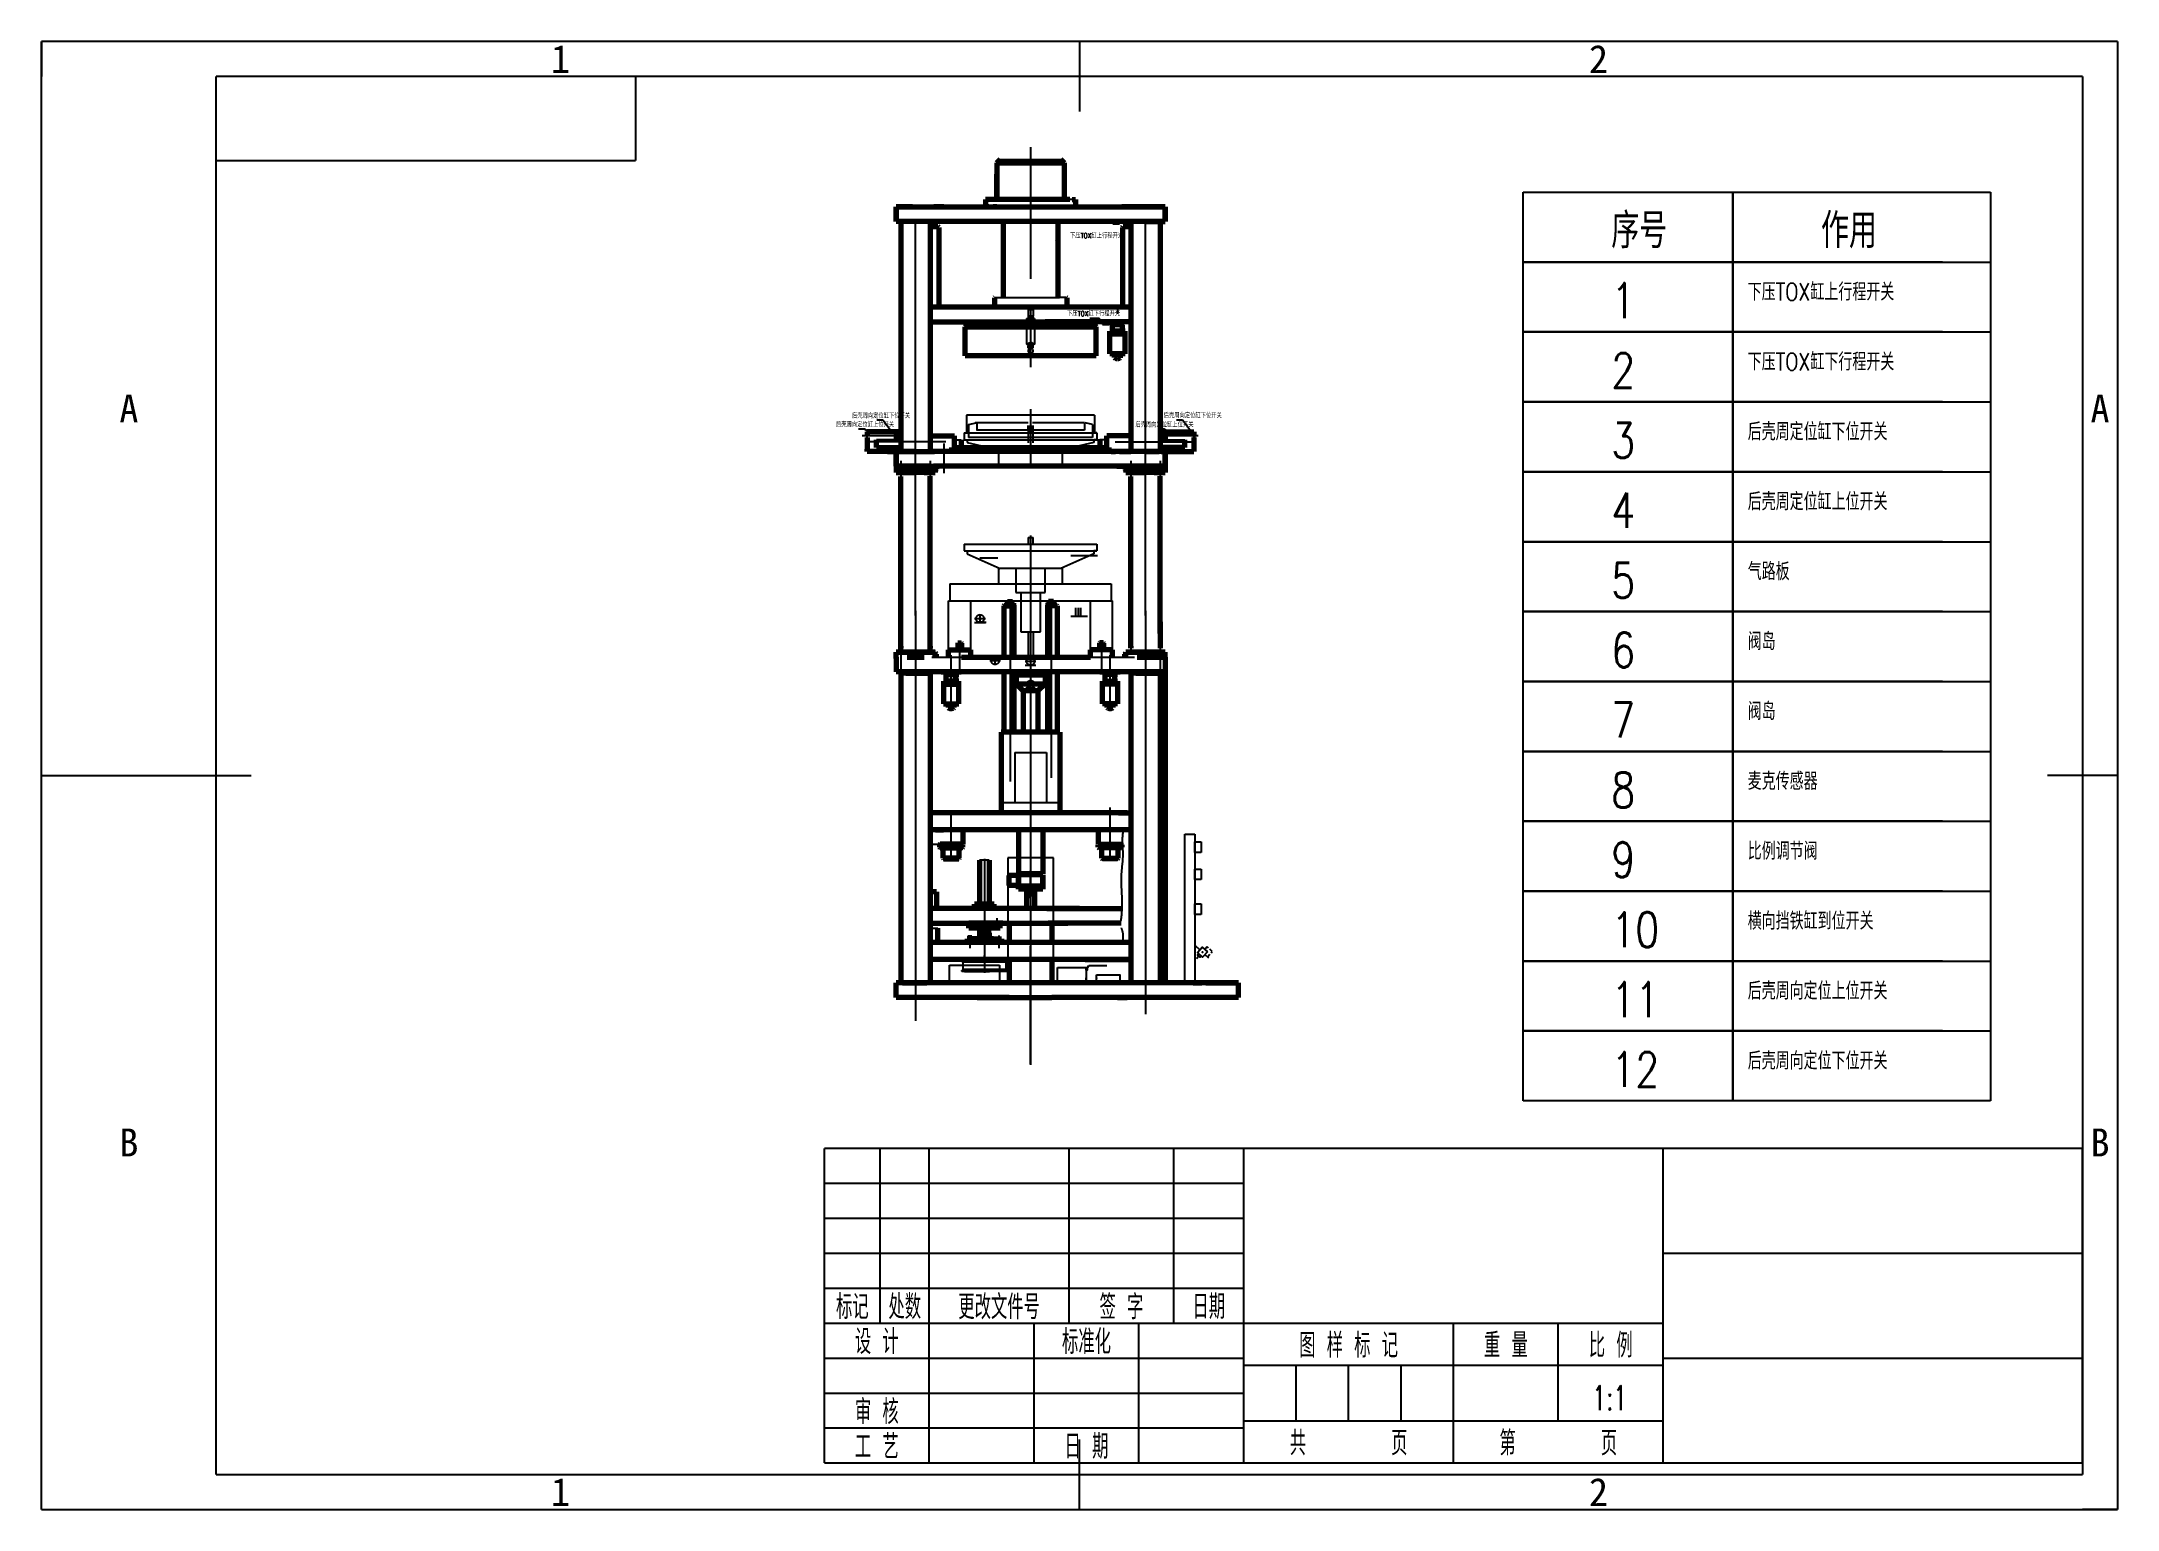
# Model space of a CAD drawing. Header units: millimetres. Extents: x -25 to 272, y -5 to 205.
import ezdxf
from ezdxf.enums import TextEntityAlignment as Align

# ---------------------------------------------------------------- set-up
doc = ezdxf.new("R2010")
doc.units = ezdxf.units.MM
doc.header["$LTSCALE"] = 10
for name, pattern in [('DASHED', [0.75, 0.5, -0.25]), ('EB_DASHDOT', [39, 30, -3, 3, -3]), ('EB_DASHDOTDOT', [45, 30, -3, 3, -3, 3, -3])]:
    doc.linetypes.add(name, pattern=pattern)
for name, color, linetype in [('1轮廓实线层', 7, 'Continuous'), ('2细线层', 4, 'Continuous'), ('6文字层', 3, 'Continuous'), ('BLKPT', 1, 'Continuous'), ('D', 7, 'Continuous'), ('D0', 3, 'Continuous'), ('H0', 3, 'DASHED'), ('图框层', 7, 'Continuous')]:
    doc.layers.add(name, color=color, linetype=linetype)
doc.layers.add('CAXA0', color=7, linetype='Continuous', lineweight=70)
doc.layers.add('CAXA1', color=7, linetype='EB_DASHDOT', lineweight=25)
doc.styles.add('PC_TEXTSTYLE', font='romans.shx', dxfattribs={"width": 0.8, "bigfont": 'hzfs.shx'})

msp = doc.modelspace()

# ---------------------------------------------------------------- texts
at = {"layer": '1轮廓实线层', "char_height": 0.7, "attachment_point": 1, "style": 'PC_TEXTSTYLE'}
for s, insert in [('下压TOX缸上行程开光', (122.14, 177.57)), ('下压TOX缸下行程开光', (121.72, 166.43)), ('后壳周向定位缸下位开关', (90.95, 151.81)), ('后壳周向定位缸下位开关', (135.54, 151.85)), ('后壳周向定位缸上位开关', (88.66, 150.55)), ('后壳周向定位缸上位开关', (131.5, 150.53))]:
    msp.add_mtext(s, dxfattribs=dict(at, insert=insert))
at = {"layer": '6文字层'}
for s, p in [('1', (49.25, 202.5)), ('2', (197.75, 202.5)), ('A', (-12.5, 152.5)), ('A', (269.5, 152.5)), ('B', (-12.5, 47.5)), ('B', (269.5, 47.5)), ('1', (49.25, -2.5)), ('2', (197.75, -2.5))]:
    msp.add_text(s, height=4, dxfattribs=at).set_placement(p, align=Align.MIDDLE)
at = {"layer": '6文字层', "attachment_point": 1, "style": 'PC_TEXTSTYLE'}
for s, insert, char_height in [('序号', (199.58, 180.44), 5), ('作用', (229.58, 180.44), 5), ('1', (199.58, 170.44), 5), ('下压TOX缸上行程开关', (219.1, 170.44), 2.5), ('2', (199.58, 160.44), 5), ('下压TOX缸下行程开关', (219.1, 160.44), 2.5), ('3', (199.58, 150.44), 5), ('后壳周定位缸下位开关', (219.1, 150.44), 2.5), ('4', (199.58, 140.44), 5), ('后壳周定位缸上位开关', (219.1, 140.44), 2.5), ('气路板', (219.1, 130.44), 2.5), ('5', (199.58, 130.44), 5), ('6', (199.58, 120.44), 5), ('阀岛', (219.1, 120.44), 2.5), ('7', (199.58, 110.44), 5), ('阀岛', (219.1, 110.44), 2.5), ('8', (199.58, 100.44), 5), ('麦克传感器', (219.1, 100.44), 2.5), ('9', (199.58, 90.44), 5), ('比例调节阀', (219.1, 90.44), 2.5), ('10', (199.58, 80.44), 5), ('横向挡铁缸到位开关', (219.1, 80.44), 2.5), ('11', (199.58, 70.44), 5), ('后壳周向定位上位开关', (219.1, 70.44), 2.5), ('12', (199.58, 60.44), 5), ('后壳周向定位下位开关', (219.1, 60.44), 2.5)]:
    msp.add_mtext(s, dxfattribs=dict(at, insert=insert, char_height=char_height))

# ---------------------------------------------------------------- blocks, each defined once
blk = doc.blocks.new('PC_TITLE_BLOCK')
at = {"layer": '1轮廓实线层'}
for p, q in [((0, 45), (-180, 45)), ((-180, 0), (-180, 45)), ((-172, 20), (-172, 45)), ((-165, 20), (-165, 45)), ((-145, 20), (-145, 45)), ((-130, 20), (-130, 45)), ((-120, 0), (-120, 45)), ((-60, 30), (0, 30)), ((-180, 20), (-60, 20)), ((-165, 0), (-165, 20)), ((-150, 0), (-150, 20)), ((-135, 0), (-135, 20)), ((-60, 15), (0, 15)), ((-180, 0), (0, 0))]:
    blk.add_line(p, q, dxfattribs=at)
at = {"layer": '1轮廓实线层', "color": 7}
for p, q in [((-60, 0), (-60, 45)), ((-180, 25), (-120, 25))]:
    blk.add_line(p, q, dxfattribs=at)
at = {"layer": '2细线层'}
for p, q in [((-180, 40), (-120, 40)), ((-180, 35), (-120, 35)), ((-180, 30), (-120, 30)), ((-90, 0), (-90, 20)), ((-75, 6), (-75, 20)), ((-180, 15), (-120, 15)), ((-120, 14), (-60, 14)), ((-112.5, 6), (-112.5, 14)), ((-105, 6), (-105, 14)), ((-97.5, 6), (-97.5, 14)), ((-180, 10), (-120, 10)), ((-120, 6), (-60, 6)), ((-180, 5), (-120, 5))]:
    blk.add_line(p, q, dxfattribs=at)
at = {"layer": '图框层'}
blk.add_line((0, 0), (0, 45), dxfattribs=at)
at = {"layer": '6文字层', "style": 'PC_TEXTSTYLE', "width": 0.667}
for s, p in [('标记', (-176, 22.5)), ('处数', (-168.5, 22.5)), (' 更改文件号 ', (-155, 22.5)), (' 签 字 ', (-137.5, 22.5)), (' 日期 ', (-125, 22.5)), (' 设 计 ', (-172.5, 17.51)), (' 标准化 ', (-142.5, 17.51)), (' 图 样 标 记 ', (-105, 17)), (' 重 量 ', (-82.5, 17)), (' 比 例 ', (-67.5, 17)), (' 审 核 ', (-172.5, 7.5)), (' 工 艺 ', (-172.5, 2.5)), (' 日 期 ', (-142.5, 2.5)), ('共       页', (-105, 3)), ('第       页', (-75, 3))]:
    blk.add_text(s, height=3.5, dxfattribs=at).set_placement(p, align=Align.MIDDLE)
at = {"layer": '6文字层', "style": 'PC_TEXTSTYLE', "flags": 8}
for tag, height, width, p, p2 in [('企业名称', 5, 1.98445, (-54.29, 34.82), (-5.27, 34.82)), ('产品名称或材料标记', 7, 0.600652, (-113.46, 28.64), (-66.42, 28.64)), ('图样名称', 5, 2.004495, (-54.79, 19.98), (-5.27, 19.98)), ('标准化', 3.5, 1.023147, (-133.83, 15.37), (-120.75, 15.37)), ('审核', 3.5, 1.579393, (-163.99, 5.37), (-150.63, 5.37)), ('重量', 3.5, 1.408247, (-88.46, 7.54), (-76.55, 7.54)), ('比例', 3.5, 1.385287, (-73.35, 7.54), (-61.93, 7.54)), ('图样代号', 5, 2.006536, (-54.79, 5.63), (-5.52, 5.63)), ('工艺', 3.5, 1.621807, (-164.21, 0.37), (-150.89, 0.37)), ('日期', 3.5, 1.560088, (-133.83, 0.37), (-120.75, 0.37)), ('共几页', 3.5, 0.557144, (-108.07, 0.63), (-101.05, 0.63))]:
    blk.add_attdef(tag, text='', height=height, dxfattribs=dict(at, width=width)).set_placement(p, p2, align=Align.FIT)
at = {"layer": '6文字层', "style": 'PC_TEXTSTYLE', "width": 4.379073, "flags": 8}
blk.add_attdef('设计', text='', height=3.5, rotation=358.4644, dxfattribs=at).set_placement((-164.23, 15.37), (-150.37, 15), align=Align.FIT)
at = {"layer": '6文字层', "color": 3, "style": 'PC_TEXTSTYLE', "width": 0.56476, "flags": 8}
blk.add_attdef('第几页', text='', height=3.5, dxfattribs=at).set_placement((-78.29, 0.75), (-71.16, 0.75), align=Align.FIT)
at = {"layer": '6文字层', "ltscale": 10, "style": 'PC_TEXTSTYLE', "flags": 1}
blk.add_attdef('图纸张数', (-58.68, -0.49), '', height=2.5, dxfattribs=at)
blk = doc.blocks.new('PC_TYDH_BLOCK')
at = {"layer": '2细线层', "linetype": 'Continuous'}
for p in [(60, 0), (0, -12)]:
    blk.add_line(p, (60, -12), dxfattribs=at)
at = {"layer": '6文字层', "style": 'PC_TEXTSTYLE', "width": 1.815486}
blk.add_attdef('图样代号', text='', height=7, rotation=180, dxfattribs=at).set_placement((58.24, -2.4), (2.35, -2.4), align=Align.FIT)
blk = doc.blocks.new('CAXBLOCK73', base_point=(-648.8, -565.6))
at = {"layer": 'CAXA0'}
for p, q in [((-671.2, -565.6), (-672.8, -567.2)), ((-672.8, -567.2), (-672.8, -572)), ((-672.8, -567.2), (-651.2, -567.2)), ((-671.2, -573.6), (-672.8, -572)), ((-672.8, -572), (-651.2, -572)), ((-626.4, -565.6), (-671.2, -565.6)), ((-671.2, -573.6), (-626.4, -573.6)), ((-651.2, -565.6), (-651.2, -573.6)), ((-646.4, -565.6), (-646.4, -573.6)), ((-624.8, -567.2), (-646.4, -567.2)), ((-646.4, -572), (-624.8, -572)), ((-626.4, -565.6), (-624.8, -567.2)), ((-624.8, -572), (-626.4, -573.6)), ((-624.8, -572), (-624.8, -567.2))]:
    blk.add_line(p, q, dxfattribs=at)
at = {"layer": 'CAXA1'}
blk.add_line((-648.8, -576.6), (-648.8, -562.6), dxfattribs=at)
blk = doc.blocks.new('CAXBLOCK74')
at = {"layer": 'CAXA0', "color": 0, "linetype": 'Continuous', "lineweight": 25}
blk.add_line((-650.7, -562.7), (-648.8, -564.6), dxfattribs=at)
blk = doc.blocks.new('*U15')
at = {"layer": 'BLKPT'}
blk.add_point((0, 0), dxfattribs=at)
blk.add_point((0, 0), dxfattribs=at)
at = {"layer": 'D'}
blk.add_lwpolyline([(-5, 5), (5, 5), (5, -5), (-5, -5)], close=True, dxfattribs=at)
blk.add_lwpolyline([(5, 2.5), (7.5, 2.5), (7.5, -2.5), (5, -2.5)], dxfattribs=at)
at = {"layer": 'D0'}
for p, q in [((0, 12.5), (0, 5)), ((0, -5), (0, -12.5))]:
    blk.add_line(p, q, dxfattribs=at)
blk.add_lwpolyline([(-2.5, 5, 0, 0, 0), (-2.5, -2.5, 0.5, 0, 0), (-2.5, -5, 0, 0, 0)], format="xyseb", dxfattribs=at)
at = {"layer": 'H0'}
for p, q in [((0, 10), (-10, 10)), ((-10, 10), (-10, 0)), ((-10, 0), (-5, 0)), ((7.5, 0), (12.5, 0))]:
    blk.add_line(p, q, dxfattribs=at)
blk = doc.blocks.new('CAXBLOCK72', base_point=(-324.1, -565.6))
at = {"layer": 'CAXA0'}
for p, q in [((-346.5, -565.6), (-348.1, -567.2)), ((-348.1, -572), (-348.1, -567.2)), ((-348.1, -567.2), (-326.5, -567.2)), ((-348.1, -572), (-346.5, -573.6)), ((-326.5, -572), (-348.1, -572)), ((-346.5, -565.6), (-301.7, -565.6)), ((-301.7, -573.6), (-346.5, -573.6)), ((-326.5, -565.6), (-326.5, -573.6)), ((-321.7, -565.6), (-321.7, -573.6)), ((-300.1, -567.2), (-321.7, -567.2)), ((-300.1, -572), (-321.7, -572)), ((-301.7, -565.6), (-300.1, -567.2)), ((-301.7, -573.6), (-300.1, -572)), ((-300.1, -567.2), (-300.1, -572))]:
    blk.add_line(p, q, dxfattribs=at)
at = {"layer": 'CAXA1'}
blk.add_line((-324.1, -576.6), (-324.1, -562.6), dxfattribs=at)
blk = doc.blocks.new('CAXBLOCK139')
at = {"layer": 'CAXA0', "color": 0, "linetype": 'Continuous', "lineweight": 25}
for p, q in [((-491.7, 454.4), (-490.4, 455.7)), ((-488.7, 457.4), (-486.7, 459.4)), ((-484.5, 457.4), (-483.1, 458.8)), ((-482.3, 455.3), (-481.2, 456.4))]:
    blk.add_line(p, q, dxfattribs=at)

# ---------------------------------------------------------------- linework, layer by layer
at = {"layer": '1轮廓实线层'}
for p, q in [((123.5, 205), (123.5, 195)), ((0, 0), (0, 200)), ((267, 200), (0, 200)), ((267, 200), (267, 0)), ((186.99, 183.45), (216.99, 183.45)), ((186.99, 173.45), (186.99, 183.45)), ((216.99, 183.45), (216.99, 173.45)), ((216.99, 183.45), (246.99, 183.45)), ((216.99, 173.45), (216.99, 183.45)), ((246.99, 183.45), (253.82, 183.45)), ((253.82, 183.45), (253.82, 53.45)), ((216.99, 173.45), (186.99, 173.45)), ((186.99, 173.45), (216.99, 173.45)), ((186.99, 163.45), (186.99, 173.45)), ((216.99, 173.45), (216.99, 163.45)), ((246.99, 173.45), (216.99, 173.45)), ((216.99, 173.45), (253.82, 173.45)), ((216.99, 163.45), (216.99, 173.45)), ((126.31, 165.38), (125, 165.38)), ((126.97, 164.69), (126.31, 165.38)), ((216.99, 163.45), (186.99, 163.45)), ((186.99, 163.45), (216.99, 163.45)), ((186.99, 153.45), (186.99, 163.45)), ((216.99, 163.45), (216.99, 153.45)), ((246.99, 163.45), (216.99, 163.45)), ((216.99, 163.45), (253.82, 163.45)), ((216.99, 153.45), (216.99, 163.45)), ((216.99, 153.45), (186.99, 153.45)), ((186.99, 153.45), (216.99, 153.45)), ((186.99, 143.45), (186.99, 153.45)), ((216.99, 153.45), (216.99, 143.45)), ((246.99, 153.45), (216.99, 153.45)), ((216.99, 153.45), (253.82, 153.45)), ((216.99, 143.45), (216.99, 153.45)), ((92.73, 149.55), (91.87, 149.55)), ((93.51, 149.08), (92.73, 149.55)), ((95.38, 150.81), (94.52, 150.81)), ((96.7, 149.08), (95.38, 150.81)), ((135.6, 149.55), (134.74, 149.55)), ((136.38, 149.09), (135.6, 149.55)), ((138.25, 150.81), (137.39, 150.81)), ((139.57, 149.09), (138.25, 150.81)), ((216.99, 143.45), (186.99, 143.45)), ((186.99, 143.45), (216.99, 143.45)), ((186.99, 133.45), (186.99, 143.45)), ((216.99, 143.45), (216.99, 133.45)), ((246.99, 143.45), (216.99, 143.45)), ((216.99, 143.45), (253.82, 143.45)), ((216.99, 133.45), (216.99, 143.45)), ((216.99, 133.45), (186.99, 133.45)), ((186.99, 133.45), (216.99, 133.45)), ((186.99, 123.45), (186.99, 133.45)), ((216.99, 133.45), (216.99, 123.45)), ((246.99, 133.45), (216.99, 133.45)), ((216.99, 133.45), (253.82, 133.45)), ((216.99, 123.45), (216.99, 133.45)), ((216.99, 123.45), (186.99, 123.45)), ((186.99, 123.45), (216.99, 123.45)), ((186.99, 113.45), (186.99, 123.45)), ((216.99, 123.45), (216.99, 113.45)), ((246.99, 123.45), (216.99, 123.45)), ((216.99, 123.45), (253.82, 123.45)), ((216.99, 113.45), (216.99, 123.45)), ((216.99, 113.45), (186.99, 113.45)), ((186.99, 113.45), (216.99, 113.45)), ((186.99, 103.45), (186.99, 113.45)), ((216.99, 113.45), (216.99, 103.45)), ((246.99, 113.45), (216.99, 113.45)), ((216.99, 113.45), (253.82, 113.45)), ((216.99, 103.45), (216.99, 113.45)), ((216.99, 103.45), (186.99, 103.45)), ((186.99, 103.45), (216.99, 103.45)), ((186.99, 93.45), (186.99, 103.45)), ((216.99, 103.45), (216.99, 93.45)), ((246.99, 103.45), (216.99, 103.45)), ((216.99, 103.45), (253.82, 103.45)), ((216.99, 93.45), (216.99, 103.45)), ((-25, 100), (5, 100)), ((272, 100), (262, 100)), ((216.99, 93.45), (186.99, 93.45)), ((186.99, 93.45), (216.99, 93.45)), ((186.99, 83.45), (186.99, 93.45)), ((216.99, 93.45), (216.99, 83.45)), ((246.99, 93.45), (216.99, 93.45)), ((216.99, 93.45), (253.82, 93.45)), ((216.99, 83.45), (216.99, 93.45)), ((216.99, 83.45), (186.99, 83.45)), ((186.99, 83.45), (216.99, 83.45)), ((186.99, 73.45), (186.99, 83.45)), ((216.99, 83.45), (216.99, 73.45)), ((246.99, 83.45), (216.99, 83.45)), ((216.99, 83.45), (253.82, 83.45)), ((216.99, 73.45), (216.99, 83.45)), ((124.55, 72.36), (124.85, 72.84)), ((124.85, 72.84), (127.39, 72.84)), ((216.99, 73.45), (186.99, 73.45)), ((186.99, 73.45), (216.99, 73.45)), ((186.99, 63.45), (186.99, 73.45)), ((216.99, 73.45), (216.99, 63.45)), ((246.99, 73.45), (216.99, 73.45)), ((216.99, 73.45), (253.82, 73.45)), ((216.99, 63.45), (216.99, 73.45)), ((125.91, 71.06), (125.91, 70.95)), ((216.99, 63.45), (186.99, 63.45)), ((186.99, 63.45), (216.99, 63.45)), ((186.99, 53.45), (186.99, 63.45)), ((216.99, 63.45), (216.99, 53.45)), ((246.99, 63.45), (216.99, 63.45)), ((216.99, 63.45), (246.99, 63.45)), ((216.99, 53.45), (216.99, 63.45)), ((246.99, 63.45), (253.82, 63.45)), ((216.99, 53.45), (186.99, 53.45)), ((253.82, 53.45), (216.99, 53.45)), ((123.5, -5), (123.5, 5)), ((0, 0), (267, 0))]:
    msp.add_line(p, q, dxfattribs=at)
at = {"layer": '1轮廓实线层', "linetype": 'EB_DASHDOTDOT', "lineweight": 70}
for p, q in [((112.17, 188.13), (111.67, 187.63)), ((111.67, 187.63), (112.17, 188.13)), ((111.67, 187.63), (121.33, 187.63)), ((111.67, 187.63), (111.67, 182.39)), ((120.83, 188.13), (121.33, 187.63)), ((120.83, 188.13), (121.33, 187.63)), ((121.33, 187.63), (120.83, 188.13)), ((121.33, 187.63), (121.33, 182.39)), ((111.67, 182.39), (111.67, 186.02)), ((98.47, 181.34), (97.25, 181.34)), ((99.6, 181.34), (97.25, 181.34)), ((97.25, 181.34), (103.44, 181.34)), ((97.25, 179.24), (97.25, 181.34)), ((97.25, 181.34), (97.25, 179.24)), ((98.51, 181.34), (99.21, 181.34)), ((98.51, 181.34), (99.21, 181.34)), ((102.61, 181.34), (124.67, 181.34)), ((102.61, 181.34), (104.74, 181.34)), ((104.08, 181.34), (102.68, 181.34)), ((122.13, 182.39), (110.06, 182.39)), ((110.06, 182.39), (110.06, 181.34)), ((110.51, 181.34), (110.06, 181.34)), ((111.67, 181.34), (111.16, 181.34)), ((111.21, 181.34), (111.67, 181.34)), ((111.67, 183.58), (111.67, 182.39)), ((111.67, 183.58), (111.67, 182.39)), ((121.33, 183.58), (121.33, 182.39)), ((122.45, 182.39), (122.94, 182.39)), ((122.49, 181.34), (135.75, 181.34)), ((122.49, 181.34), (122.94, 181.34)), ((122.94, 182.39), (122.94, 181.34)), ((122.94, 182.39), (122.94, 181.34)), ((122.94, 182.39), (122.94, 181.34)), ((128.92, 181.34), (130.33, 181.34)), ((135.75, 181.34), (129.56, 181.34)), ((133.41, 181.34), (135.75, 181.34)), ((134.49, 181.34), (133.79, 181.34)), ((134.49, 181.34), (133.79, 181.34)), ((134.53, 181.34), (135.75, 181.34)), ((135.75, 181.34), (135.75, 179.24)), ((135.75, 179.24), (135.75, 181.34)), ((135.75, 181.34), (135.75, 179.24)), ((100.05, 179.24), (97.25, 179.24)), ((104.72, 179.24), (97.25, 179.24)), ((97.95, 179.24), (97.95, 146.34)), ((121.55, 179.24), (102.15, 179.24)), ((102.15, 179.24), (102.15, 146.34)), ((103.3, 179.24), (102.15, 179.24)), ((103.3, 179.24), (102.15, 179.24)), ((102.15, 178.53), (103.24, 178.53)), ((103.24, 178.53), (102.15, 178.53)), ((102.81, 178.53), (102.15, 178.53)), ((102.15, 178.53), (102.8, 178.53)), ((103.38, 178.39), (103.24, 178.53)), ((103.38, 178.39), (103.24, 178.53)), ((103.38, 178.39), (103.38, 166.98)), ((112.58, 179.24), (112.58, 170.93)), ((135.75, 179.24), (120.42, 179.24)), ((120.42, 179.24), (120.42, 170)), ((129.63, 178.39), (129.77, 178.53)), ((129.63, 178.39), (129.77, 178.53)), ((129.63, 178.39), (129.63, 166.98)), ((129.7, 179.24), (130.85, 179.24)), ((129.7, 179.24), (130.85, 179.24)), ((130.85, 178.53), (129.77, 178.53)), ((129.77, 178.53), (130.85, 178.53)), ((130.19, 178.53), (130.85, 178.53)), ((130.85, 178.53), (130.21, 178.53)), ((130.85, 179.24), (130.85, 146.34)), ((132.95, 179.24), (135.75, 179.24)), ((135.05, 179.24), (135.05, 146.34)), ((120.42, 178.01), (120.42, 178.01)), ((112.58, 171.61), (112.58, 168.38)), ((120.42, 170), (120.42, 168.38)), ((110.44, 166.98), (102.15, 166.98)), ((107.5, 166.98), (107.4, 166.98)), ((130.85, 166.98), (109.78, 166.98)), ((111.39, 168.38), (111.32, 168.31)), ((111.32, 168.31), (111.32, 166.98)), ((111.6, 166.98), (111.32, 166.98)), ((111.6, 166.98), (111.39, 166.98)), ((114.75, 166.98), (112.28, 166.98)), ((117.13, 166.81), (117.13, 166.81)), ((121.61, 166.98), (118.6, 166.98)), ((121.68, 166.98), (121.13, 166.98)), ((121.61, 168.38), (121.68, 168.31)), ((121.68, 168.31), (121.68, 166.98)), ((102.15, 164.88), (103.73, 164.88)), ((102.85, 164.88), (105.45, 164.88)), ((104.22, 164.88), (125.18, 164.88)), ((107.82, 164.88), (107.12, 164.18)), ((107.12, 164.18), (107.82, 164.88)), ((107.12, 164.18), (125.88, 164.18)), ((107.12, 160.02), (107.12, 164.18)), ((124.06, 164.88), (118.6, 164.88)), ((130.85, 164.88), (121.51, 164.88)), ((125.18, 164.88), (125.88, 164.18)), ((125.88, 164.18), (125.18, 164.88)), ((125.88, 160.02), (125.88, 164.18)), ((130.15, 164.88), (127.55, 164.88)), ((127.83, 164.48), (127.83, 164.88)), ((129.77, 164.48), (127.83, 164.48)), ((127.83, 160.33), (127.83, 163.55)), ((130.02, 163.55), (127.83, 163.55)), ((128.23, 163.55), (128.23, 164.48)), ((128.42, 164.48), (128.42, 164.88)), ((128.42, 163.13), (128.42, 163.55)), ((130.85, 164.88), (129.28, 164.88)), ((129.43, 164.48), (129.43, 164.9)), ((129.43, 163.13), (129.43, 163.55)), ((129.63, 163.55), (129.63, 164.48)), ((130.02, 164.88), (129.7, 164.88)), ((130.02, 160.33), (130.02, 163.55)), ((130.02, 163.13), (127.83, 163.13)), ((128.23, 163.11), (128.23, 163.13)), ((129.63, 163.11), (129.63, 163.13)), ((125.88, 160.02), (107.12, 160.02)), ((129.9, 160.33), (127.83, 160.33)), ((128.51, 159.78), (128.51, 160.33)), ((130.02, 160.33), (129.35, 160.33)), ((129.35, 159.76), (129.35, 160.33)), ((97.6, 149.14), (93.12, 149.14)), ((93.12, 149.14), (93.12, 148.79)), ((97.95, 149.14), (93.78, 149.14)), ((97.57, 149.14), (93.78, 149.14)), ((97.25, 149.14), (97.25, 148.02)), ((97.25, 149.14), (97.25, 148.79)), ((97.25, 149.07), (97.25, 148.79)), ((97.25, 149), (97.25, 148.79)), ((102.15, 148.58), (105.6, 148.58)), ((102.15, 148.58), (105.6, 148.58)), ((105.6, 146.9), (105.6, 148.58)), ((105.6, 148.02), (105.6, 148.58)), ((130.85, 148.58), (127.4, 148.58)), ((130.85, 148.58), (127.4, 148.58)), ((127.4, 146.9), (127.4, 148.58)), ((127.4, 148.02), (127.4, 148.58)), ((135.05, 149.14), (139.22, 149.14)), ((135.4, 149.14), (139.88, 149.14)), ((135.43, 149.14), (139.22, 149.14)), ((135.75, 149.14), (135.75, 148.02)), ((135.75, 149.14), (135.75, 148.79)), ((135.75, 149.07), (135.75, 148.79)), ((135.75, 149), (135.75, 148.79)), ((139.88, 149.14), (139.88, 148.79)), ((93.12, 148.36), (93.12, 146.34)), ((93.12, 146.34), (93.12, 146.69)), ((97.25, 146.34), (93.12, 146.34)), ((97.81, 146.34), (93.78, 146.34)), ((97.81, 146.34), (93.78, 146.34)), ((97.81, 146.34), (93.78, 146.34)), ((94.45, 146.9), (94.45, 148.02)), ((94.45, 146.9), (97.95, 146.9)), ((96.01, 146.34), (100.05, 146.34)), ((97.25, 146.9), (97.25, 146.29)), ((97.25, 146.9), (97.25, 146.34)), ((97.25, 146.9), (97.25, 146.34)), ((97.25, 146.34), (97.25, 144.24)), ((97.25, 146.34), (102.75, 146.34)), ((97.25, 144.24), (97.25, 146.29)), ((97.44, 146.9), (97.95, 146.9)), ((100.05, 146.34), (98.09, 146.34)), ((100.12, 146.34), (98.16, 146.34)), ((137.1, 146.34), (102.15, 146.34)), ((103.3, 146.34), (102.15, 146.34)), ((103.78, 146.34), (103.2, 146.34)), ((104.95, 146.34), (104.37, 146.34)), ((104.95, 146.34), (104.43, 146.34)), ((105.25, 146.34), (105.25, 146.9)), ((105.25, 146.9), (105.6, 146.9)), ((105.6, 146.9), (107.33, 146.9)), ((106.58, 148.02), (106.58, 146.9)), ((106.58, 148.02), (106.58, 146.9)), ((106.58, 146.9), (119.26, 146.9)), ((106.93, 148.02), (106.93, 148.02)), ((117.14, 146.9), (127.75, 146.9)), ((126.07, 148.02), (126.07, 148.02)), ((126.42, 148.02), (126.42, 146.9)), ((126.42, 148.02), (126.42, 146.9)), ((127.75, 146.9), (127.4, 146.9)), ((127.75, 146.34), (127.75, 146.9)), ((128.05, 146.34), (128.58, 146.34)), ((128.05, 146.34), (128.63, 146.34)), ((129.22, 146.34), (129.8, 146.34)), ((129.7, 146.34), (130.85, 146.34)), ((132.88, 146.34), (134.84, 146.34)), ((132.95, 146.34), (134.91, 146.34)), ((136.99, 146.34), (132.95, 146.34)), ((138.55, 146.9), (135.05, 146.9)), ((135.05, 146.9), (135.4, 146.9)), ((135.56, 146.9), (135.05, 146.9)), ((135.19, 146.34), (139.22, 146.34)), ((135.19, 146.34), (139.22, 146.34)), ((135.19, 146.34), (139.22, 146.34)), ((135.75, 146.9), (135.75, 146.29)), ((135.75, 146.9), (135.75, 146.34)), ((135.75, 146.9), (135.75, 146.34)), ((135.75, 146.34), (135.75, 144.24)), ((135.75, 146.34), (139.88, 146.34)), ((135.75, 144.24), (135.75, 146.29)), ((138.55, 146.9), (138.55, 148.02)), ((139.88, 148.36), (139.88, 146.34)), ((139.88, 146.34), (139.88, 146.69)), ((101.34, 144.24), (97.25, 144.24)), ((99.6, 144.24), (97.25, 144.24)), ((97.25, 144.24), (97.25, 143.33)), ((97.25, 144.03), (99.18, 144.03)), ((97.25, 143.33), (100.14, 143.33)), ((98.83, 143.33), (97.25, 143.33)), ((97.25, 143.33), (98.65, 143.33)), ((97.3, 143.33), (97.25, 143.33)), ((97.32, 143.33), (98.58, 143.33)), ((98.58, 143.33), (97.32, 143.33)), ((97.6, 143.33), (97.43, 143.33)), ((97.43, 143.33), (97.6, 143.33)), ((97.6, 143.33), (97.43, 143.33)), ((97.6, 143.33), (97.43, 143.33)), ((97.6, 143.33), (97.43, 143.33)), ((97.6, 143.33), (97.43, 143.33)), ((97.95, 144.03), (101.28, 144.03)), ((99.18, 144.03), (97.95, 144.03)), ((99.18, 144.03), (97.95, 144.03)), ((98.83, 144.03), (97.95, 144.03)), ((97.95, 117.98), (97.95, 142.77)), ((98.03, 144.24), (99.18, 144.24)), ((98.83, 144.03), (98.3, 144.03)), ((98.3, 144.03), (98.83, 144.03)), ((98.3, 143.33), (98.47, 143.33)), ((98.47, 143.33), (98.3, 143.33)), ((98.3, 143.33), (98.47, 143.33)), ((98.3, 143.33), (98.47, 143.33)), ((98.3, 143.33), (98.47, 143.33)), ((98.3, 143.33), (98.47, 143.33)), ((98.3, 143.33), (98.47, 143.33)), ((98.47, 143.33), (98.3, 143.33)), ((98.3, 143.33), (98.47, 143.33)), ((98.3, 143.33), (98.47, 143.33)), ((98.3, 143.33), (98.47, 143.33)), ((98.3, 143.33), (98.47, 143.33)), ((98.6, 143.33), (98.65, 143.33)), ((102.85, 143.33), (99.96, 143.33)), ((100.51, 144.24), (102.85, 144.24)), ((100.51, 144.24), (102.85, 144.24)), ((102.07, 144.24), (100.92, 144.24)), ((102.85, 144.03), (100.92, 144.03)), ((102.15, 144.03), (100.93, 144.03)), ((100.93, 144.03), (102.15, 144.03)), ((100.93, 144.03), (102.15, 144.03)), ((101.27, 144.03), (101.8, 144.03)), ((101.8, 144.03), (101.27, 144.03)), ((101.27, 144.03), (102.15, 144.03)), ((101.27, 143.33), (102.85, 143.33)), ((102.85, 143.33), (101.45, 143.33)), ((101.5, 143.33), (101.45, 143.33)), ((102.78, 143.33), (101.52, 143.33)), ((101.52, 143.33), (102.78, 143.33)), ((101.8, 143.33), (101.63, 143.33)), ((101.63, 143.33), (101.8, 143.33)), ((101.8, 143.33), (101.63, 143.33)), ((101.8, 143.33), (101.63, 143.33)), ((101.8, 143.33), (101.63, 143.33)), ((101.8, 143.33), (101.63, 143.33)), ((101.8, 143.33), (101.63, 143.33)), ((101.63, 143.33), (101.8, 143.33)), ((101.8, 143.33), (101.63, 143.33)), ((101.8, 143.33), (101.63, 143.33)), ((101.8, 143.33), (101.63, 143.33)), ((101.8, 143.33), (101.63, 143.33)), ((102.15, 117.64), (102.15, 142.8)), ((102.5, 143.33), (102.67, 143.33)), ((102.67, 143.33), (102.5, 143.33)), ((102.5, 143.33), (102.67, 143.33)), ((102.5, 143.33), (102.67, 143.33)), ((102.5, 143.33), (102.67, 143.33)), ((102.5, 143.33), (102.67, 143.33)), ((135.75, 144.24), (102.61, 144.24)), ((102.8, 143.33), (102.85, 143.33)), ((102.85, 144.24), (102.85, 143.33)), ((103.03, 143.82), (102.85, 143.64)), ((102.89, 143.68), (103.03, 143.82)), ((104.17, 144.24), (103.02, 144.24)), ((103.03, 144.24), (103.03, 143.82)), ((103.03, 144.24), (103.03, 143.82)), ((128.83, 144.24), (129.98, 144.24)), ((129.98, 144.24), (129.98, 143.82)), ((129.98, 144.24), (129.98, 143.82)), ((129.98, 143.82), (130.15, 143.64)), ((130.12, 143.68), (129.98, 143.82)), ((132.5, 144.24), (130.15, 144.24)), ((132.5, 144.24), (130.15, 144.24)), ((130.15, 144.24), (130.15, 143.33)), ((130.15, 144.03), (132.08, 144.03)), ((130.15, 143.33), (133.04, 143.33)), ((131.73, 143.33), (130.15, 143.33)), ((130.2, 143.33), (130.15, 143.33)), ((130.15, 143.33), (131.55, 143.33)), ((130.22, 143.33), (131.48, 143.33)), ((131.48, 143.33), (130.22, 143.33)), ((130.5, 143.33), (130.33, 143.33)), ((130.33, 143.33), (130.5, 143.33)), ((130.5, 143.33), (130.33, 143.33)), ((130.5, 143.33), (130.33, 143.33)), ((130.5, 143.33), (130.33, 143.33)), ((130.5, 143.33), (130.33, 143.33)), ((130.85, 144.03), (132.08, 144.03)), ((132.08, 144.03), (130.85, 144.03)), ((132.08, 144.03), (130.85, 144.03)), ((131.73, 144.03), (130.85, 144.03)), ((130.85, 118.2), (130.85, 142.76)), ((130.93, 144.24), (132.08, 144.24)), ((131.73, 144.03), (131.2, 144.03)), ((131.2, 144.03), (131.73, 144.03)), ((131.2, 143.33), (131.37, 143.33)), ((131.37, 143.33), (131.2, 143.33)), ((131.2, 143.33), (131.37, 143.33)), ((131.2, 143.33), (131.37, 143.33)), ((131.2, 143.33), (131.37, 143.33)), ((131.2, 143.33), (131.37, 143.33)), ((131.2, 143.33), (131.37, 143.33)), ((131.37, 143.33), (131.2, 143.33)), ((131.2, 143.33), (131.37, 143.33)), ((131.2, 143.33), (131.37, 143.33)), ((131.2, 143.33), (131.37, 143.33)), ((131.2, 143.33), (131.37, 143.33)), ((131.5, 143.33), (131.55, 143.33)), ((131.66, 144.24), (135.75, 144.24)), ((135.05, 144.03), (131.72, 144.03)), ((135.75, 143.33), (132.87, 143.33)), ((133.41, 144.24), (135.75, 144.24)), ((134.97, 144.24), (133.82, 144.24)), ((135.75, 144.03), (133.82, 144.03)), ((133.83, 144.03), (135.05, 144.03)), ((133.83, 144.03), (135.05, 144.03)), ((134.17, 144.03), (134.7, 144.03)), ((134.7, 144.03), (134.17, 144.03)), ((134.17, 144.03), (135.05, 144.03)), ((134.17, 143.33), (135.75, 143.33)), ((135.75, 143.33), (134.35, 143.33)), ((134.4, 143.33), (134.35, 143.33)), ((135.68, 143.33), (134.42, 143.33)), ((134.42, 143.33), (135.68, 143.33)), ((134.7, 143.33), (134.53, 143.33)), ((134.53, 143.33), (134.7, 143.33)), ((134.7, 143.33), (134.53, 143.33)), ((134.7, 143.33), (134.53, 143.33)), ((134.7, 143.33), (134.53, 143.33)), ((134.7, 143.33), (134.53, 143.33)), ((134.7, 143.33), (134.53, 143.33)), ((134.53, 143.33), (134.7, 143.33)), ((134.7, 143.33), (134.53, 143.33)), ((134.7, 143.33), (134.53, 143.33)), ((134.7, 143.33), (134.53, 143.33)), ((134.7, 143.33), (134.53, 143.33)), ((135.05, 120.31), (135.05, 142.8)), ((135.4, 143.33), (135.57, 143.33)), ((135.57, 143.33), (135.4, 143.33)), ((135.4, 143.33), (135.57, 143.33)), ((135.4, 143.33), (135.57, 143.33)), ((135.4, 143.33), (135.57, 143.33)), ((135.4, 143.33), (135.57, 143.33)), ((135.7, 143.33), (135.75, 143.33)), ((135.75, 144.24), (135.75, 143.33)), ((113.08, 124.67), (113.2, 124.88)), ((113.2, 124.88), (113.92, 124.88)), ((114.04, 124.67), (113.92, 124.88)), ((118.96, 124.67), (119.08, 124.88)), ((119.8, 124.88), (119.08, 124.88)), ((119.92, 124.67), (119.8, 124.88)), ((112.69, 124.29), (112.76, 124.36)), ((112.69, 124.29), (112.69, 116.94)), ((112.69, 124.29), (114.09, 124.29)), ((112.76, 124.36), (114.09, 124.36)), ((113.08, 124.67), (114.04, 124.67)), ((113.08, 124.67), (113.08, 124.36)), ((114.04, 124.67), (114.04, 124.36)), ((114.09, 124.36), (114.09, 116.94)), ((118.92, 124.36), (118.92, 116.94)), ((120.25, 124.36), (118.92, 124.36)), ((120.32, 124.29), (118.92, 124.29)), ((119.92, 124.67), (118.96, 124.67)), ((118.96, 124.67), (118.96, 124.36)), ((119.92, 124.67), (119.92, 124.36)), ((120.32, 124.29), (120.25, 124.36)), ((120.32, 124.29), (120.32, 116.94)), ((135.05, 121.99), (135.05, 118.2)), ((106.11, 118.99), (106.07, 118.95)), ((106.07, 118.95), (106.07, 117.99)), ((106.07, 118.95), (106.63, 118.95)), ((106.11, 118.99), (106.11, 117.99)), ((106.11, 118.99), (106.59, 118.99)), ((106.59, 118.99), (106.59, 117.99)), ((106.59, 118.99), (106.63, 118.95)), ((106.63, 118.95), (106.63, 117.99)), ((126.41, 118.99), (126.37, 118.95)), ((126.41, 118.99), (126.37, 118.95)), ((126.93, 118.95), (126.37, 118.95)), ((126.37, 118.95), (126.37, 117.99)), ((126.93, 118.95), (126.37, 118.95)), ((126.37, 118.95), (126.37, 117.99)), ((126.89, 118.99), (126.41, 118.99)), ((126.41, 118.99), (126.41, 117.99)), ((126.89, 118.99), (126.41, 118.99)), ((126.41, 118.99), (126.41, 117.99)), ((126.89, 118.99), (126.93, 118.95)), ((126.89, 118.99), (126.89, 117.99)), ((126.89, 118.99), (126.93, 118.95)), ((126.89, 118.99), (126.89, 117.99)), ((126.93, 118.95), (126.93, 117.99)), ((126.93, 118.95), (126.93, 117.99)), ((97.25, 117.64), (102.85, 117.64)), ((97.25, 117.64), (101.54, 117.64)), ((98.83, 117.64), (97.25, 117.64)), ((97.25, 116.73), (97.25, 117.64)), ((97.25, 116.94), (97.25, 114.84)), ((97.25, 116.94), (97.25, 116.03)), ((97.25, 116.94), (97.25, 115.75)), ((98.58, 117.64), (97.32, 117.64)), ((97.95, 118.48), (97.95, 118.2)), ((98.3, 117.64), (98.47, 117.64)), ((98.3, 117.64), (98.47, 117.64)), ((98.3, 117.64), (98.47, 117.64)), ((98.3, 117.64), (98.47, 117.64)), ((98.47, 117.64), (98.3, 117.64)), ((98.3, 117.64), (98.47, 117.64)), ((102.85, 117.64), (98.56, 117.64)), ((98.6, 117.64), (99.21, 117.64)), ((100.75, 116.94), (98.83, 116.94)), ((98.83, 116.94), (100.75, 116.94)), ((99.35, 116.94), (101.28, 116.94)), ((101.28, 116.94), (99.35, 116.94)), ((101.5, 117.64), (100.89, 117.64)), ((101.27, 117.64), (102.85, 117.64)), ((101.52, 117.64), (102.78, 117.64)), ((101.8, 117.64), (101.63, 117.64)), ((101.8, 117.64), (101.63, 117.64)), ((101.8, 117.64), (101.63, 117.64)), ((101.8, 117.64), (101.63, 117.64)), ((101.63, 117.64), (101.8, 117.64)), ((101.8, 117.64), (101.63, 117.64)), ((102.15, 118.48), (102.15, 118.2)), ((102.85, 116.94), (102.85, 117.64)), ((102.89, 117.5), (102.85, 117.5)), ((103.03, 117.36), (102.89, 117.5)), ((103.03, 116.94), (103.03, 117.36)), ((104.78, 117.99), (107.37, 117.99)), ((104.78, 116.94), (104.78, 117.99)), ((106.59, 117.99), (107.93, 117.99)), ((106.63, 116.94), (125.08, 116.94)), ((107.93, 116.94), (107.93, 117.99)), ((128.23, 117.99), (125.08, 117.99)), ((126.41, 117.99), (125.08, 117.99)), ((125.08, 116.94), (125.08, 117.99)), ((125.08, 116.94), (125.08, 117.99)), ((128.23, 116.94), (128.23, 117.99)), ((129.98, 117.36), (130.12, 117.5)), ((129.98, 116.94), (129.98, 117.36)), ((130.12, 117.5), (130.15, 117.5)), ((130.15, 117.64), (134.44, 117.64)), ((130.15, 116.94), (130.15, 117.64)), ((131.73, 117.64), (130.15, 117.64)), ((131.48, 117.64), (130.22, 117.64)), ((130.85, 118.48), (130.85, 118.2)), ((131.2, 117.64), (131.37, 117.64)), ((131.2, 117.64), (131.37, 117.64)), ((131.2, 117.64), (131.37, 117.64)), ((131.2, 117.64), (131.37, 117.64)), ((131.37, 117.64), (131.2, 117.64)), ((131.2, 117.64), (131.37, 117.64)), ((135.75, 117.64), (131.47, 117.64)), ((131.5, 117.64), (132.11, 117.64)), ((131.73, 116.94), (135.75, 116.94)), ((133.65, 116.94), (131.73, 116.94)), ((132.25, 116.94), (134.18, 116.94)), ((134.18, 116.94), (132.25, 116.94)), ((134.4, 117.64), (133.79, 117.64)), ((134.17, 117.64), (135.75, 117.64)), ((134.42, 117.64), (135.68, 117.64)), ((134.7, 117.64), (134.53, 117.64)), ((134.7, 117.64), (134.53, 117.64)), ((134.7, 117.64), (134.53, 117.64)), ((134.7, 117.64), (134.53, 117.64)), ((134.53, 117.64), (134.7, 117.64)), ((134.7, 117.64), (134.53, 117.64)), ((135.05, 118.48), (135.05, 118.2)), ((135.75, 116.73), (135.75, 117.64)), ((135.75, 116.94), (135.75, 70.31)), ((135.75, 116.94), (135.75, 114.84)), ((135.75, 116.94), (135.75, 115.75)), ((135.75, 114.84), (97.25, 114.84)), ((97.95, 114.84), (97.95, 75.48)), ((97.95, 114.84), (97.95, 73.72)), ((101.45, 114.63), (97.95, 114.63)), ((98.65, 114.63), (102.15, 114.63)), ((102.15, 114.84), (102.15, 91.21)), ((106.23, 114.84), (103.63, 114.84)), ((104.36, 114.84), (104.04, 114.84)), ((104.04, 114.84), (104.04, 114.43)), ((104.04, 114.43), (106.23, 114.43)), ((106.23, 113.49), (104.04, 113.49)), ((104.04, 113.49), (104.04, 110.27)), ((104.04, 113.07), (106.23, 113.07)), ((104.43, 113.49), (104.43, 114.43)), ((104.63, 114.43), (104.63, 114.85)), ((104.63, 113.07), (104.63, 113.49)), ((105.64, 114.43), (105.64, 114.85)), ((105.64, 113.07), (105.64, 113.49)), ((105.83, 113.49), (105.83, 114.43)), ((106.23, 114.43), (106.23, 114.84)), ((106.23, 110.27), (106.23, 113.49)), ((112.69, 114.84), (112.69, 106.22)), ((114.09, 114.84), (114.09, 106.22)), ((114.44, 114.33), (114.44, 113.11)), ((118.57, 114.33), (114.44, 114.33)), ((114.44, 113.11), (118.57, 113.11)), ((114.44, 113.11), (115.45, 112.1)), ((118.57, 113.11), (117.55, 112.1)), ((118.57, 114.33), (118.57, 113.11)), ((118.92, 114.84), (118.92, 106.22)), ((120.32, 114.84), (120.32, 106.22)), ((126.77, 114.43), (126.77, 114.84)), ((128.96, 114.43), (126.77, 114.43)), ((126.77, 113.49), (128.96, 113.49)), ((126.77, 110.27), (126.77, 113.49)), ((128.96, 113.07), (126.77, 113.07)), ((127.17, 113.49), (127.17, 114.43)), ((127.36, 114.43), (127.36, 114.85)), ((127.36, 113.07), (127.36, 113.49)), ((128.37, 114.43), (128.37, 114.85)), ((128.37, 113.07), (128.37, 113.49)), ((128.57, 113.49), (128.57, 114.43)), ((128.64, 114.84), (128.96, 114.84)), ((128.96, 114.84), (128.96, 114.43)), ((128.96, 113.49), (128.96, 110.27)), ((130.85, 114.84), (130.85, 91.21)), ((134.35, 114.63), (130.85, 114.63)), ((131.55, 114.63), (135.05, 114.63)), ((135.05, 114.84), (135.05, 75.48)), ((104.04, 110.27), (106.06, 110.27)), ((104.71, 110.27), (104.71, 109.71)), ((105.55, 109.72), (105.55, 110.27)), ((105.55, 110.27), (106.23, 110.27)), ((117.55, 112.1), (115.45, 112.1)), ((115.45, 112.1), (115.45, 106.22)), ((117.55, 112.1), (117.55, 106.22)), ((127.45, 110.27), (126.77, 110.27)), ((128.96, 110.27), (126.94, 110.27)), ((127.45, 109.72), (127.45, 110.27)), ((128.29, 110.27), (128.29, 109.71)), ((112.29, 106.22), (112.29, 94.68)), ((112.69, 106.22), (112.29, 106.22)), ((120.49, 106.22), (112.34, 106.22)), ((120.71, 106.22), (120.32, 106.22)), ((120.71, 106.22), (120.71, 94.68)), ((120.71, 97.38), (120.71, 94.68)), ((97.95, 94.68), (97.95, 78.3)), ((103.92, 94.68), (102.15, 94.68)), ((121.47, 92.23), (102.15, 92.23)), ((102.15, 92.23), (102.15, 70.35)), ((104.37, 94.68), (102.64, 94.68)), ((102.92, 92.23), (104.05, 92.23)), ((123.73, 94.68), (103.62, 94.68)), ((106.81, 92.23), (106.81, 90.2)), ((114.75, 92.23), (114.75, 85.94)), ((114.75, 92.23), (114.75, 85.94)), ((130.85, 92.23), (118.25, 92.23)), ((118.25, 92.23), (118.25, 85.94)), ((118.25, 92.23), (118.25, 85.94)), ((130.33, 94.68), (119.3, 94.68)), ((126.71, 92.23), (126.04, 92.23)), ((126.19, 92.23), (126.19, 90.2)), ((130.19, 92.23), (129.02, 92.23)), ((130.08, 92.23), (129.02, 92.23)), ((129.08, 94.68), (130.85, 94.68)), ((130.85, 92.23), (130.79, 92.23)), ((130.85, 92.23), (130.85, 70.35)), ((135.05, 94.68), (135.05, 78.3)), ((97.95, 91.81), (97.95, 70.35)), ((103.98, 88.17), (103.98, 89.64)), ((106.29, 88.17), (106.29, 89.64)), ((114.75, 90.05), (114.75, 85.93)), ((118.25, 90.05), (118.25, 85.93)), ((126.71, 88.17), (126.71, 89.64)), ((129.02, 88.17), (129.02, 89.64)), ((135.05, 91.81), (135.05, 70.35)), ((135.05, 91.81), (135.05, 73.68)), ((106.29, 88.17), (103.98, 88.17)), ((103.98, 88.17), (104.05, 88.1)), ((104.05, 88.1), (106.22, 88.1)), ((106.29, 88.17), (106.22, 88.1)), ((109.19, 87.89), (109.19, 81.59)), ((110.59, 87.89), (110.59, 81.59)), ((126.71, 88.17), (129.02, 88.17)), ((126.71, 88.17), (126.78, 88.1)), ((128.95, 88.1), (126.78, 88.1)), ((129.02, 88.17), (128.95, 88.1)), ((103.06, 83.34), (102.15, 83.34)), ((103.06, 83.34), (103.06, 80.96)), ((113.46, 84.28), (113.46, 85.68)), ((114.75, 85.68), (113.46, 85.68)), ((114.75, 84.28), (113.46, 84.28)), ((117.85, 85.93), (114.75, 85.93)), ((116.05, 85.93), (114.75, 85.93)), ((118.25, 85.79), (114.75, 85.79)), ((114.75, 83.76), (114.75, 85.79)), ((114.75, 85.79), (114.75, 84.18)), ((114.75, 85.79), (114.75, 84.18)), ((114.75, 84.74), (114.75, 83.83)), ((117.05, 83.76), (114.75, 83.76)), ((118.25, 84.18), (114.78, 84.18)), ((115.94, 83.76), (115.94, 80.96)), ((116.05, 85.93), (116.05, 85.79)), ((118.25, 83.76), (116.85, 83.76)), ((116.96, 85.79), (116.96, 85.93)), ((118.25, 85.93), (116.96, 85.93)), ((118.25, 85.93), (116.96, 85.93)), ((117.06, 83.76), (117.06, 80.96)), ((117.06, 82.71), (117.06, 83.76)), ((118.25, 84.18), (117.69, 84.18)), ((118.25, 84.18), (117.69, 84.18)), ((118.25, 85.79), (118.25, 84.64)), ((118.25, 85.79), (118.25, 84.18)), ((118.25, 83.83), (118.25, 85.79)), ((118.25, 83.83), (118.25, 85.79)), ((118.25, 84.74), (118.25, 83.76)), ((111.6, 80.96), (102.15, 80.96)), ((108.49, 80.96), (108.49, 81.59)), ((111.29, 81.59), (108.49, 81.59)), ((109.19, 81.59), (109.19, 81.67)), ((110.59, 81.59), (110.59, 81.67)), ((111.29, 80.96), (111.29, 81.59)), ((123.48, 80.96), (111.29, 80.96)), ((118.81, 80.96), (128.28, 80.96)), ((124.87, 80.96), (129.55, 80.96)), ((102.15, 78.86), (107.91, 78.86)), ((103.21, 76.13), (103.21, 78.16)), ((106.99, 78.86), (107.91, 78.86)), ((108.48, 78.86), (107.65, 78.86)), ((107.65, 78.16), (107.65, 78.86)), ((112.13, 78.16), (107.65, 78.16)), ((108.26, 78.86), (121.83, 78.86)), ((111.93, 78.86), (108.26, 78.86)), ((108.26, 78.86), (109.19, 78.86)), ((109.19, 78.16), (109.19, 77.85)), ((109.19, 77.85), (110.59, 77.85)), ((109.19, 77.5), (109.19, 76.65)), ((109.19, 77.5), (110.59, 77.5)), ((109.26, 77.5), (109.26, 77.85)), ((109.52, 77.5), (109.52, 77.15)), ((110.25, 77.5), (110.25, 77.15)), ((110.52, 77.5), (110.52, 77.85)), ((110.59, 78.16), (110.59, 77.85)), ((110.59, 77.5), (110.59, 76.65)), ((111.08, 78.86), (114.75, 78.86)), ((112.55, 78.86), (111.48, 78.86)), ((112.13, 78.16), (112.13, 78.86)), ((113.46, 78.86), (113.46, 76.13)), ((128.14, 78.86), (119.02, 78.86)), ((119.55, 78.86), (119.55, 76.13)), ((129.44, 78.86), (125.39, 78.86)), ((106.72, 76.13), (102.15, 76.13)), ((112.93, 76.13), (105.82, 76.13)), ((111.2, 76.65), (107.44, 76.65)), ((107.44, 76.65), (107.44, 76.13)), ((109.52, 77.15), (110.25, 77.15)), ((110.59, 76.65), (112.33, 76.65)), ((113.46, 76.13), (111.64, 76.13)), ((112.33, 76.65), (112.33, 76.13)), ((126.27, 76.13), (112.76, 76.13)), ((130.33, 76.13), (125.66, 76.13)), ((130.85, 76.13), (129.92, 76.13)), ((112, 73.68), (102.15, 73.68)), ((109.47, 73.62), (109.47, 73.56)), ((109.47, 73.62), (109.47, 73.56)), ((110.31, 73.62), (110.31, 73.56)), ((113.46, 73.68), (110.73, 73.68)), ((130.85, 73.68), (111.94, 73.68)), ((113.46, 73.68), (113.46, 70.35)), ((119.55, 73.68), (119.55, 70.35)), ((124.31, 73.68), (130.85, 73.68)), ((113.46, 70.35), (97.25, 70.35)), ((97.25, 68.25), (97.25, 70.35)), ((98.19, 70.35), (101.67, 70.35)), ((146.25, 70.35), (110.29, 70.35)), ((146.12, 70.35), (139.29, 70.35)), ((141, 70.35), (139.78, 70.35)), ((141, 70.35), (139.78, 70.35)), ((141, 70.35), (139.78, 70.35)), ((139.78, 70.35), (141, 70.35)), ((141, 70.35), (139.78, 70.35)), ((141, 70.35), (139.78, 70.35)), ((141.59, 70.35), (145.07, 70.35)), ((144.53, 70.35), (146.25, 70.35)), ((146.25, 68.25), (146.25, 70.35)), ((113.46, 68.25), (97.25, 68.25)), ((108.87, 68.25), (119.55, 68.25)), ((146.25, 68.25), (119.55, 68.25)), ((128.92, 68.25), (130.33, 68.25)), ((134.49, 68.25), (133.79, 68.25))]:
    msp.add_line(p, q, dxfattribs=at)
at = {"layer": '1轮廓实线层', "linetype": 'EB_DASHDOTDOT'}
for p, q in [((112.17, 188.13), (120.83, 188.13)), ((122.68, 182.39), (121.6, 182.39)), ((128.26, 179.24), (128.26, 178.9)), ((128.26, 178.9), (129.21, 178.9)), ((129.21, 178.9), (129.21, 179.24)), ((111.39, 168.38), (120.65, 168.38)), ((121.61, 168.38), (120.42, 168.38)), ((103.38, 164.88), (102.15, 164.88)), ((102.15, 164.88), (102.5, 164.88)), ((126.81, 164.87), (126.81, 164.54)), ((126.81, 164.54), (127.76, 164.54)), ((127.76, 164.54), (127.76, 164.87)), ((129.63, 164.88), (130.85, 164.88)), ((129.77, 164.74), (129.77, 164.88)), ((129.77, 164.48), (129.77, 164.74)), ((130.85, 164.88), (130.5, 164.88)), ((93.12, 148.37), (93.12, 149.07)), ((93.12, 148.23), (93.12, 148.51)), ((97.57, 149.14), (97.57, 149.33)), ((97.68, 149.44), (97.96, 149.44)), ((97.8, 149.09), (97.8, 149.44)), ((97.8, 149.09), (98.13, 148.9)), ((97.96, 149.09), (97.96, 149.44)), ((103.89, 148.58), (104.96, 148.58)), ((104.96, 148.58), (103.89, 148.58)), ((129.11, 148.58), (128.04, 148.58)), ((128.04, 148.58), (129.11, 148.58)), ((135.2, 149.09), (134.88, 148.9)), ((135.32, 149.44), (135.04, 149.44)), ((135.04, 149.09), (135.04, 149.44)), ((135.2, 149.09), (135.2, 149.44)), ((135.43, 149.14), (135.43, 149.33)), ((135.99, 149.07), (135.92, 149.07)), ((139.88, 148.37), (139.88, 149.07)), ((139.88, 149.07), (139.95, 149.07)), ((139.88, 148.23), (139.88, 148.51)), ((139.95, 149.07), (139.95, 148.38)), ((139.95, 148.86), (139.95, 148.43)), ((139.95, 148.51), (139.95, 148.23)), ((93.12, 148.25), (93.12, 148.49)), ((93.12, 147.25), (93.12, 146.97)), ((93.12, 146.69), (93.12, 146.41)), ((97.81, 146.34), (93.12, 146.34)), ((97.95, 148.02), (94.45, 148.02)), ((104.08, 147.49), (104.08, 143.24)), ((105.6, 148.02), (106.58, 148.02)), ((127.4, 148.02), (126.42, 148.02)), ((135.05, 148.02), (138.55, 148.02)), ((135.19, 146.34), (139.88, 146.34)), ((139.88, 148.25), (139.88, 148.49)), ((139.95, 148.23), (139.88, 148.23)), ((139.88, 146.69), (139.88, 146.41)), ((103.45, 144.24), (104.71, 144.24)), ((129.56, 144.24), (128.3, 144.24)), ((130.85, 118.2), (130.85, 117.64)), ((120.71, 96.08), (112.29, 96.08)), ((102.15, 90.2), (103.21, 90.2)), ((102.15, 90.2), (103.21, 90.2)), ((102.15, 90.2), (103.21, 90.2)), ((102.15, 90.2), (103.21, 90.2)), ((102.46, 90.2), (102.15, 90.2)), ((102.55, 90.2), (104.05, 90.2)), ((106.22, 90.2), (106.81, 90.2)), ((126.78, 90.2), (126.19, 90.2)), ((129.63, 90.2), (128.95, 90.2)), ((110.59, 87.89), (109.19, 87.89)), ((114.75, 85.68), (113.47, 85.68)), ((114.75, 84.28), (113.47, 84.28)), ((118.25, 85.79), (114.75, 85.79)), ((118.25, 85.79), (114.75, 85.79)), ((114.75, 84.18), (114.75, 85.79)), ((116.05, 85.79), (116.05, 85.93)), ((116.05, 85.79), (116.05, 85.93)), ((116.96, 85.79), (116.96, 85.93)), ((116.96, 85.79), (116.96, 85.93)), ((118.25, 84.18), (118.25, 85.79)), ((118.25, 83.83), (118.25, 84.39)), ((102.15, 78.16), (103.21, 78.16)), ((102.15, 78.16), (103.21, 78.16)), ((111.69, 79.59), (111.69, 77.98)), ((108, 76.65), (107.44, 76.65)), ((108.12, 77.03), (107.52, 77.03)), ((107.52, 77.03), (107.52, 76.65)), ((108.12, 76.65), (107.52, 76.65)), ((108.12, 77.03), (108.12, 76.65)), ((108.12, 77.03), (108.12, 76.65)), ((111.77, 76.65), (112.33, 76.65)), ((116.5, 58.69), (116.5, 75.6)), ((104.9, 72.87), (112.07, 72.87)), ((104.9, 70.35), (104.9, 72.87)), ((113.12, 72.02), (106.63, 72.02)), ((106.65, 73.49), (106.65, 73.38)), ((106.65, 73.49), (107.07, 73.49)), ((106.65, 73.38), (107.07, 73.38)), ((106.65, 72.02), (106.65, 72.12)), ((106.65, 72.12), (107.07, 72.12)), ((106.65, 72.02), (106.65, 72.12)), ((107.07, 72.12), (106.65, 72.12)), ((106.65, 72.02), (107.07, 72.02)), ((107.07, 72.02), (106.65, 72.02)), ((112.98, 73.28), (106.79, 73.28)), ((106.79, 73.28), (106.79, 72.23)), ((106.79, 73.28), (106.92, 73.28)), ((112.98, 72.23), (106.79, 72.23)), ((106.79, 72.23), (106.92, 72.23)), ((113.12, 73.49), (106.84, 73.49)), ((106.92, 73.38), (106.92, 73.28)), ((106.92, 72.23), (106.92, 72.12)), ((113.12, 73.38), (106.93, 73.38)), ((106.94, 72.12), (113.12, 72.12)), ((107.06, 73.38), (107.06, 73.28)), ((107.06, 73.28), (107.06, 73.28)), ((107.06, 72.23), (107.06, 72.23)), ((107.06, 72.23), (107.06, 72.12)), ((107.07, 73.56), (109.13, 73.56)), ((107.07, 73.49), (107.07, 73.56)), ((107.07, 72.02), (107.07, 72.12)), ((107.07, 72.02), (107.07, 72.12)), ((107.07, 72.02), (107.07, 71.95)), ((107.07, 71.95), (110.61, 71.95)), ((112.7, 73.56), (108.37, 73.56)), ((109.01, 73.7), (109.09, 73.62)), ((110.68, 73.62), (109.09, 73.62)), ((109.8, 73.68), (109.8, 73.62)), ((109.89, 73.41), (109.89, 74.25)), ((109.97, 73.68), (109.97, 73.62)), ((112.7, 71.95), (110.08, 71.95)), ((110.68, 73.62), (110.76, 73.7)), ((112.07, 72.87), (112.07, 70.35)), ((112.7, 73.49), (112.7, 73.56)), ((112.7, 72.02), (112.7, 72.12)), ((112.7, 72.02), (112.7, 72.12)), ((113.12, 72.12), (112.7, 72.12)), ((112.7, 72.02), (112.7, 71.95)), ((112.7, 72.02), (113.12, 72.02)), ((112.71, 73.38), (112.71, 73.28)), ((112.71, 73.28), (112.71, 73.28)), ((112.71, 72.23), (112.71, 72.23)), ((112.71, 72.23), (112.71, 72.12)), ((112.85, 73.38), (112.85, 73.28)), ((112.98, 73.28), (112.85, 73.28)), ((112.85, 72.23), (112.85, 72.12)), ((112.98, 72.23), (112.85, 72.23)), ((112.98, 73.28), (112.98, 72.23)), ((113.12, 73.49), (113.12, 73.38)), ((113.12, 72.02), (113.12, 72.12)), ((113.12, 72.02), (113.12, 72.12)), ((125.91, 71.06), (125.91, 70.95))]:
    msp.add_line(p, q, dxfattribs=at)
at = {"layer": '1轮廓实线层', "linetype": 'EB_DASHDOTDOT', "lineweight": 25}
for p, q in [((119.56, 188.21), (119.56, 188.13)), ((110.51, 181.34), (108.9, 181.34)), ((110.51, 181.34), (110.06, 181.34)), ((116.5, 183.78), (116.5, 171.05)), ((100.05, 122.91), (100.05, 179.31)), ((103.38, 178.39), (103.38, 169.4)), ((129.63, 178.39), (129.63, 169.4)), ((132.95, 122.91), (132.95, 179.31)), ((120, 176.47), (120, 176.47)), ((112.77, 166.98), (112.25, 166.98)), ((116.15, 166.67), (116.35, 167.02)), ((116.15, 166.67), (116.85, 166.67)), ((116.15, 166.67), (116.15, 165.78)), ((116.35, 167.02), (116.65, 167.02)), ((116.5, 167.29), (116.5, 163.99)), ((116.5, 167.11), (116.5, 158.42)), ((116.85, 166.67), (116.65, 167.02)), ((116.85, 166.67), (116.85, 165.78)), ((121.29, 166.98), (118.6, 166.98)), ((128.93, 166.98), (128.93, 166.04)), ((102.61, 164.88), (103.37, 164.88)), ((102.61, 164.88), (103.37, 164.88)), ((102.61, 164.88), (103.31, 164.88)), ((102.61, 164.88), (103.31, 164.88)), ((105.17, 164.88), (103.03, 164.88)), ((115.94, 165.37), (115.94, 161.71)), ((115.94, 165.37), (117.06, 165.37)), ((116.15, 165.78), (116.84, 165.78)), ((116.15, 165.6), (116.8, 165.6)), ((116.15, 165.6), (116.15, 165.37)), ((116.5, 165.48), (116.5, 165.48)), ((116.85, 165.6), (116.85, 165.37)), ((117.06, 165.37), (117.06, 161.7)), ((118.6, 164.88), (130.85, 164.88)), ((118.6, 164.88), (124.08, 164.88)), ((127.02, 164.88), (121.51, 164.88)), ((127.83, 164.88), (129.98, 164.88)), ((128.3, 163.55), (128.3, 164.48)), ((128.75, 164.88), (129.98, 164.88)), ((129.98, 164.88), (129.45, 164.88)), ((129.98, 164.88), (129.45, 164.88)), ((129.98, 164.88), (129.45, 164.88)), ((129.98, 164.88), (129.45, 164.88)), ((129.56, 163.55), (129.56, 164.48)), ((130.4, 164.88), (129.63, 164.88)), ((130.4, 164.88), (129.63, 164.88)), ((130.4, 164.88), (129.7, 164.88)), ((130.4, 164.88), (129.7, 164.88)), ((115.94, 161.7), (116.05, 161.59)), ((116.09, 161.7), (115.94, 161.7)), ((116.01, 161.33), (116.99, 161.33)), ((116.04, 161.59), (116.96, 161.59)), ((116.05, 161.59), (116.96, 161.59)), ((116.22, 160.93), (116.15, 160.86)), ((116.15, 160.86), (116.15, 160.55)), ((116.29, 161.8), (116.17, 161.59)), ((116.22, 161.34), (116.22, 160.93)), ((116.29, 161.8), (116.71, 161.8)), ((116.5, 160.3), (116.5, 161.82)), ((116.71, 161.8), (116.83, 161.59)), ((116.78, 160.93), (116.78, 161.33)), ((116.78, 160.93), (116.85, 160.86)), ((116.85, 160.56), (116.85, 160.86)), ((117.06, 161.7), (116.88, 161.7)), ((117.06, 161.7), (116.96, 161.59)), ((128.3, 163.11), (128.3, 163.13)), ((129.56, 163.11), (129.56, 163.13)), ((129.35, 159.63), (128.51, 159.63)), ((125.65, 151.53), (107.35, 151.53)), ((107.35, 151.53), (107.35, 149)), ((116.5, 152.39), (116.5, 144.07)), ((125.65, 151.53), (125.65, 149)), ((92.42, 148.65), (97.6, 148.65)), ((107, 149), (126, 149)), ((107, 149), (107, 148.02)), ((107, 149), (107.35, 149)), ((107.63, 150.23), (108.71, 150.47)), ((107.63, 150.23), (107.63, 148.37)), ((116.15, 150.47), (108.56, 150.47)), ((124.23, 149.42), (108.76, 149.42)), ((108.8, 150.47), (108.8, 149.42)), ((116.01, 149.97), (116.99, 149.97)), ((116.01, 149.69), (116.99, 149.69)), ((116.15, 149.28), (116.85, 149.28)), ((116.15, 149.28), (116.15, 147.61)), ((116.22, 149.69), (116.22, 149.28)), ((116.5, 149.97), (116.99, 149.97)), ((116.5, 149.43), (116.5, 149.28)), ((124.23, 150.47), (116.77, 150.47)), ((116.78, 149.28), (116.78, 149.69)), ((116.85, 147.61), (116.85, 149.28)), ((124.2, 150.47), (124.2, 149.42)), ((125.37, 150.23), (124.29, 150.47)), ((125.37, 150.23), (125.37, 148.37)), ((126, 149), (125.65, 149)), ((126, 149), (126, 148.02)), ((135.33, 148.65), (140.49, 148.65)), ((139.95, 148.77), (139.95, 148.77)), ((104.39, 147.74), (92.96, 147.74)), ((107, 148.02), (126.55, 148.02)), ((107, 148.02), (107.44, 148.02)), ((107.44, 148.02), (107.44, 147.66)), ((107.44, 147.66), (112.16, 146.55)), ((125.37, 148.37), (107.63, 148.37)), ((111.95, 144.38), (111.95, 146.55)), ((120.84, 146.55), (112.16, 146.55)), ((112.81, 146.55), (120.84, 146.55)), ((125.56, 147.66), (120.84, 146.55)), ((121.05, 144.38), (121.05, 146.55)), ((125.56, 148.02), (125.56, 147.66)), ((126, 148.02), (125.56, 148.02)), ((128.61, 147.74), (140.04, 147.74)), ((97.95, 145), (97.95, 142.59)), ((97.95, 142.56), (97.95, 142.77)), ((97.95, 142.61), (97.95, 142.77)), ((97.95, 142.56), (97.95, 142.77)), ((97.95, 142.61), (97.95, 142.77)), ((102.15, 145), (102.15, 142.59)), ((102.15, 142.56), (102.15, 142.77)), ((102.15, 142.61), (102.15, 142.77)), ((111.95, 144.38), (121.05, 144.38)), ((130.85, 145), (130.85, 142.59)), ((130.85, 142.56), (130.85, 142.77)), ((130.85, 142.61), (130.85, 142.77)), ((135.05, 145), (135.05, 142.59)), ((135.05, 142.56), (135.05, 142.77)), ((135.05, 142.61), (135.05, 142.77)), ((135.05, 142.56), (135.05, 142.77)), ((135.05, 142.61), (135.05, 142.77)), ((116.15, 134.07), (116.85, 134.07)), ((116.15, 134.07), (116.15, 133.1)), ((116.5, 134.31), (116.5, 97.23)), ((116.85, 133.1), (116.85, 134.07)), ((107, 133.1), (126, 133.1)), ((107, 133.1), (107, 132.12)), ((107, 132.12), (126, 132.12)), ((107, 132.12), (107.44, 132.12)), ((107.44, 132.12), (107.44, 131.71)), ((107.44, 132.12), (107.44, 131.8)), ((107.44, 131.71), (112.15, 129.6)), ((109.23, 131.13), (111.84, 131.13)), ((125.56, 131.71), (120.85, 129.6)), ((122.26, 131.48), (126.08, 131.48)), ((125.56, 132.12), (125.56, 131.71)), ((126, 132.12), (125.56, 132.12)), ((125.56, 132.12), (125.56, 131.8)), ((126, 132.12), (125.75, 132.12)), ((126, 133.1), (126, 132.12)), ((111.95, 127.44), (111.95, 129.61)), ((120.84, 129.61), (112.16, 129.61)), ((114.4, 129.61), (114.4, 126.18)), ((118.6, 126.18), (118.6, 129.61)), ((121.05, 127.44), (121.05, 129.61)), ((104.78, 124.99), (128.23, 124.99)), ((104.78, 116.94), (104.78, 124.99)), ((104.95, 127.44), (128.05, 127.44)), ((104.95, 127.44), (104.95, 124.99)), ((107.93, 116.94), (107.93, 124.99)), ((113.56, 125.2), (113.56, 99.14)), ((114.4, 126.18), (118.6, 126.18)), ((115.1, 126.18), (115.1, 121.07)), ((117.9, 121.07), (117.9, 126.18)), ((119.44, 125.18), (119.44, 99.69)), ((125.08, 116.94), (125.08, 124.99)), ((128.05, 127.44), (128.05, 124.99)), ((128.23, 116.94), (128.23, 124.99)), ((100.05, 123.55), (100.05, 64.89)), ((108.5, 122.45), (110.04, 122.45)), ((108.5, 121.89), (110.04, 121.89)), ((108.5, 121.89), (109.28, 121.89)), ((108.64, 122.45), (109.9, 122.45)), ((110.14, 121.89), (109.07, 121.89)), ((109.27, 121.82), (109.27, 123.08)), ((115.1, 122.11), (115.1, 120.57)), ((117.9, 120.57), (117.9, 122.11)), ((122.26, 122.78), (124.66, 122.78)), ((122.99, 122.85), (122.99, 123.97)), ((122.99, 122.85), (123.06, 122.78)), ((123.06, 122.78), (123.62, 122.78)), ((123.34, 122.71), (123.34, 123.97)), ((123.62, 122.78), (123.69, 122.85)), ((123.69, 122.85), (123.69, 123.97)), ((132.95, 123.55), (132.95, 65.85)), ((106.35, 119.16), (106.35, 115.28)), ((115.1, 120.57), (117.9, 120.57)), ((116.15, 120.57), (116.15, 116.78)), ((116.85, 120.57), (116.85, 116.78)), ((126.65, 119.16), (126.65, 114.65)), ((97.95, 118.61), (97.95, 113.96)), ((97.95, 118.57), (97.95, 118.2)), ((97.95, 118.41), (97.95, 118.2)), ((97.95, 118.41), (97.95, 118.2)), ((102.15, 118.57), (102.15, 118.2)), ((102.15, 118.41), (102.15, 118.2)), ((102.15, 118.41), (102.15, 118.2)), ((102.36, 116.94), (112.69, 116.94)), ((105.13, 109.25), (105.13, 117.2)), ((110.66, 116.43), (112.2, 116.43)), ((110.8, 116.43), (112.06, 116.43)), ((111.43, 115.8), (111.43, 117.06)), ((114.09, 116.94), (118.92, 116.94)), ((115.73, 116.34), (117.27, 116.34)), ((120.32, 116.94), (131.39, 116.94)), ((127.87, 109.25), (127.87, 117.2)), ((130.85, 118.57), (130.85, 118.2)), ((130.85, 118.41), (130.85, 118.2)), ((130.85, 118.41), (130.85, 118.2)), ((135.05, 118.61), (135.05, 113.96)), ((135.05, 118.57), (135.05, 118.2)), ((135.05, 118.41), (135.05, 118.2)), ((135.05, 118.41), (135.05, 118.2)), ((135.75, 116.94), (135.75, 114.84)), ((97.25, 114.84), (112.69, 114.84)), ((106.23, 114.84), (103.63, 114.84)), ((106.23, 114.84), (103.63, 114.84)), ((104.36, 114.84), (104.04, 114.84)), ((104.43, 113.49), (104.43, 114.43)), ((104.5, 113.49), (104.5, 114.43)), ((107.97, 114.84), (105.37, 114.84)), ((105.76, 113.49), (105.76, 114.43)), ((105.83, 113.49), (105.83, 114.43)), ((114.09, 114.84), (118.92, 114.84)), ((118.57, 114.33), (114.44, 114.33)), ((115.73, 115.78), (116.5, 115.78)), ((115.73, 115.78), (117.27, 115.78)), ((117.18, 113.05), (115.81, 113.05)), ((115.87, 113.05), (117.13, 113.05)), ((115.87, 113.05), (117.13, 113.05)), ((116.5, 112.42), (116.5, 113.68)), ((116.5, 112.42), (116.5, 113.68)), ((120.32, 114.84), (135.75, 114.84)), ((125.03, 114.84), (127.63, 114.84)), ((127.17, 113.49), (127.17, 114.43)), ((127.24, 113.49), (127.24, 114.43)), ((128.37, 114.43), (128.37, 114.85)), ((128.5, 113.49), (128.5, 114.43)), ((128.57, 113.49), (128.57, 114.43)), ((128.64, 114.84), (128.96, 114.84)), ((106.23, 110.27), (105.55, 110.27)), ((117.18, 112.49), (115.81, 112.49)), ((116.5, 112.83), (116.5, 97.68)), ((116.5, 110.47), (116.5, 96.32)), ((126.77, 110.27), (127.45, 110.27)), ((114.23, 103.29), (114.23, 96.08)), ((114.23, 103.29), (118.78, 103.29)), ((116.5, 102.36), (116.5, 85.64)), ((116.5, 102.36), (116.5, 85.64)), ((118.78, 103.29), (118.78, 96.08)), ((127.87, 93.35), (127.87, 95.43)), ((105.13, 87.82), (105.13, 94.92)), ((127.87, 87.82), (127.87, 94.92)), ((104.05, 88.17), (104.05, 89.64)), ((106.22, 88.17), (106.22, 89.64)), ((116.5, 90.18), (116.5, 74.16)), ((126.78, 88.17), (126.78, 89.64)), ((128.95, 88.17), (128.95, 89.64)), ((109.26, 87.89), (109.26, 81.59)), ((109.89, 88.08), (109.89, 71.76)), ((110.52, 87.89), (110.52, 81.59)), ((113.25, 88.24), (113.25, 70.35)), ((119.76, 88.24), (113.25, 88.24)), ((116.5, 86.67), (116.5, 85.79)), ((116.5, 82.47), (116.5, 86.38)), ((119.76, 70.35), (119.76, 88.24)), ((116.5, 86.06), (116.5, 78.05)), ((116.5, 82.71), (116.5, 83.83)), ((116.5, 82.71), (116.5, 83.83)), ((118.25, 84.18), (118.25, 85.44)), ((109.26, 81.59), (109.26, 81.67)), ((110.52, 81.59), (110.52, 81.67)), ((109.26, 78.16), (109.26, 77.85)), ((110.52, 78.16), (110.52, 77.85)), ((107.82, 77.1), (107.82, 75.32)), ((111.95, 77.1), (111.95, 75.32)), ((116.5, 76.53), (116.5, 68.76))]:
    msp.add_line(p, q, dxfattribs=at)
at = {"layer": '1轮廓实线层', "color": 1, "linetype": 'EB_DASHDOTDOT', "lineweight": 25}
msp.add_line((104.08, 143.92), (104.08, 144.45), dxfattribs=at)
at = {"layer": '1轮廓实线层', "linetype": 'EB_DASHDOTDOT'}
for points in [[(129.7, 179.24), (128.26, 179.24), (128.26, 179.24), (129.7, 179.24)], [(138.56, 91.59), (140.02, 91.59), (140.02, 70.54), (138.56, 70.54)], [(140.02, 90.51), (140.93, 90.51), (140.93, 88.99), (140.02, 88.99)], [(140.02, 86.62), (140.93, 86.62), (140.93, 85.1), (140.02, 85.1)], [(140.02, 81.62), (140.93, 81.62), (140.93, 80.1), (140.02, 80.1)]]:
    msp.add_lwpolyline(points, close=True, dxfattribs=at)
at = {"layer": '1轮廓实线层'}
for points in [[(93.32, 149.14), (93.74, 149.14), (93.74, 149.03), (93.32, 149.03)], [(96.54, 149.14), (96.97, 149.14), (96.97, 149.03), (96.54, 149.03)], [(136.19, 149.14), (136.61, 149.14), (136.61, 149.04), (136.19, 149.04)], [(139.41, 149.14), (139.83, 149.14), (139.83, 149.04), (139.41, 149.04)], [(120.33, 72.55), (124.45, 72.55), (124.45, 70.34), (120.33, 70.35)], [(124.46, 72.55), (124.58, 72.55), (124.58, 72.14), (124.46, 72.14)], [(125.91, 71.48), (129.29, 71.48), (129.29, 70.35), (125.91, 70.35)], [(124.45, 71.06), (124.45, 71.06), (124.45, 70.34), (124.45, 70.34)]]:
    msp.add_lwpolyline(points, close=True, dxfattribs=at)
at = {"layer": '1轮廓实线层', "linetype": 'EB_DASHDOTDOT', "lineweight": 25}
for centre in [(109.27, 122.45), (111.43, 116.43), (116.5, 116.34), (116.5, 113.05)]:
    msp.add_circle(centre, 0.56, dxfattribs=at)
for centre, radius, start, end in [((116.1, 165.69), 0.105, 299.9884, 60.0116), ((116.9, 165.69), 0.105, 119.9884, 240.0116), ((116.5, 161.33), 0.28, 110.9026, 180.9031), ((116.5, 161.33), 0.28, 0, 69.0974), ((116.5, 149.69), 0.28, 0, 180.9031)]:
    msp.add_arc(centre, radius, start, end, dxfattribs=at)
at = {"layer": '1轮廓实线层', "linetype": 'EB_DASHDOTDOT', "lineweight": 70}
for centre, start, end in [((128.94, 160.33), 232.0505, 305.8053), ((105.12, 110.27), 234.1947, 307.9495), ((127.88, 110.27), 232.0505, 305.8053)]:
    msp.add_arc(centre, 0.7, start, end, dxfattribs=at)
at = {"layer": '1轮廓实线层', "linetype": 'EB_DASHDOTDOT'}
for centre, radius, start, end in [((97.68, 149.33), 0.11, 90, 180), ((97.88, 149.25), 0.181, 243.4349, 296.5651), ((135.12, 149.25), 0.181, 243.4349, 296.5651), ((135.32, 149.33), 0.11, 0, 90)]:
    msp.add_arc(centre, radius, start, end, dxfattribs=at)
at = {"layer": '1轮廓实线层', "linetype": 'EB_DASHDOTDOT', "lineweight": 25}
for points, knots in [([(116.08, 161.59), (116.08, 161.67), (116.12, 161.85), (116.38, 161.92), (116.61, 161.98), (116.84, 161.86), (116.88, 161.69), (116.91, 161.6), (116.92, 161.59)], [0, 0, 0, 0, 3.254754, 7.106751, 10.42469, 13.539513, 17.149913, 17.535445, 17.535445, 17.535445, 17.535445]), ([(116.15, 160.55), (116.19, 160.55), (116.32, 160.57), (116.55, 160.43), (116.76, 160.5), (116.85, 160.56)], [0, 0, 0, 0, 1.574794, 5.874034, 10.381601, 10.381601, 10.381601, 10.381601]), ([(129.75, 92.23), (129.67, 91.74), (129.55, 90.56), (129.81, 88.39), (129.33, 85.69), (129.56, 83.08), (129.57, 80.92), (129.48, 79.76), (129.38, 79.2), (129.38, 79.16)], [0, 0, 0, 0, 21.076975, 50.657441, 93.006827, 137.36184, 162.70039, 185.396198, 187.087676, 187.087676, 187.087676, 187.087676]), ([(129.45, 78.19), (129.56, 77.94), (129.77, 77.32), (129.7, 76.61), (129.69, 76.18), (129.69, 76.13)], [0, 0, 0, 0, 11.667149, 27.553232, 30.090518, 30.090518, 30.090518, 30.090518])]:
    msp.add_open_spline(points, degree=3, knots=knots, dxfattribs=at)
for points in [[(109.52, 77.5), (109.76, 77.39), (110.01, 77.27), (110.25, 77.15)], [(110.18, 77.48), (109.96, 77.37), (109.74, 77.26), (109.52, 77.15)]]:
    msp.add_open_spline(points, degree=3, dxfattribs=at)
at = {"layer": '2细线层'}
for p, q in [((-25, -5), (-25, 205)), ((272, 205), (-25, 205)), ((-25, 205), (-25, 200)), ((123.5, 205), (123.5, 200)), ((272, 205), (272, -5)), ((-25, 100), (0, 100)), ((272, 100), (267, 100)), ((-25, -5), (-25, 0)), ((123.5, -5), (123.5, 0)), ((-25, -5), (272, -5)), ((-25, -5), (0, -5)), ((272, -5), (267, -5))]:
    msp.add_line(p, q, dxfattribs=at)
at = {"layer": 'CAXA1', "linetype": 'EB_DASHDOTDOT', "lineweight": 25}
for p, q in [((116.5, 189.91), (116.5, 183.85)), ((116.5, 77.69), (116.5, 58.59))]:
    msp.add_line(p, q, dxfattribs=at)

# ---------------------------------------------------------------- block references
at = {"layer": '1轮廓实线层', "linetype": 'EB_DASHDOTDOT', "lineweight": 25, "xscale": 0.06999999999999999, "yscale": 0.06999999999999999, "zscale": 0.06999999999999999}
for name in ['CAXBLOCK139', 'CAXBLOCK74']:
    msp.add_blockref(name, (150.55, 129.79), dxfattribs=at)
at = {"layer": '1轮廓实线层', "linetype": 'EB_DASHDOTDOT', "lineweight": 70, "xscale": 0.06999999999999999, "yscale": 0.06999999999999999, "zscale": 0.06999999999999999}
for name, p in [('CAXBLOCK73', (105.13, 90.2)), ('CAXBLOCK72', (127.87, 90.2))]:
    msp.add_blockref(name, p, dxfattribs=at)
at = {"layer": '1轮廓实线层', "linetype": 'EB_DASHDOTDOT', "xscale": 0.1007999999999984, "yscale": 0.1008000000000038, "zscale": 0.1008, "rotation": 228.0401706177866}
msp.add_blockref('*U15', (141.08, 74.73), dxfattribs=at)
at = {"layer": '图框层'}
msp.add_blockref('PC_TYDH_BLOCK', (0, 200), dxfattribs=at)
ref = msp.add_blockref('PC_TITLE_BLOCK', (267, 1.66), dxfattribs=at)
ref.add_attrib('比例', '1:1', dxfattribs={"layer": '6文字层', "height": 3.5, "style": 'PC_TEXTSTYLE', "width": 0.667}).set_placement((199.36, 9.21), align=Align.CENTER)

msp.set_redraw_order([(e.dxf.handle, doc.entitydb.next_handle()) for e in msp.query("TEXT MTEXT ATTDEF DIMENSION ARC_DIMENSION")])  # texts and dimensions are drawn at this point

doc.saveas('drawing.dxf')
